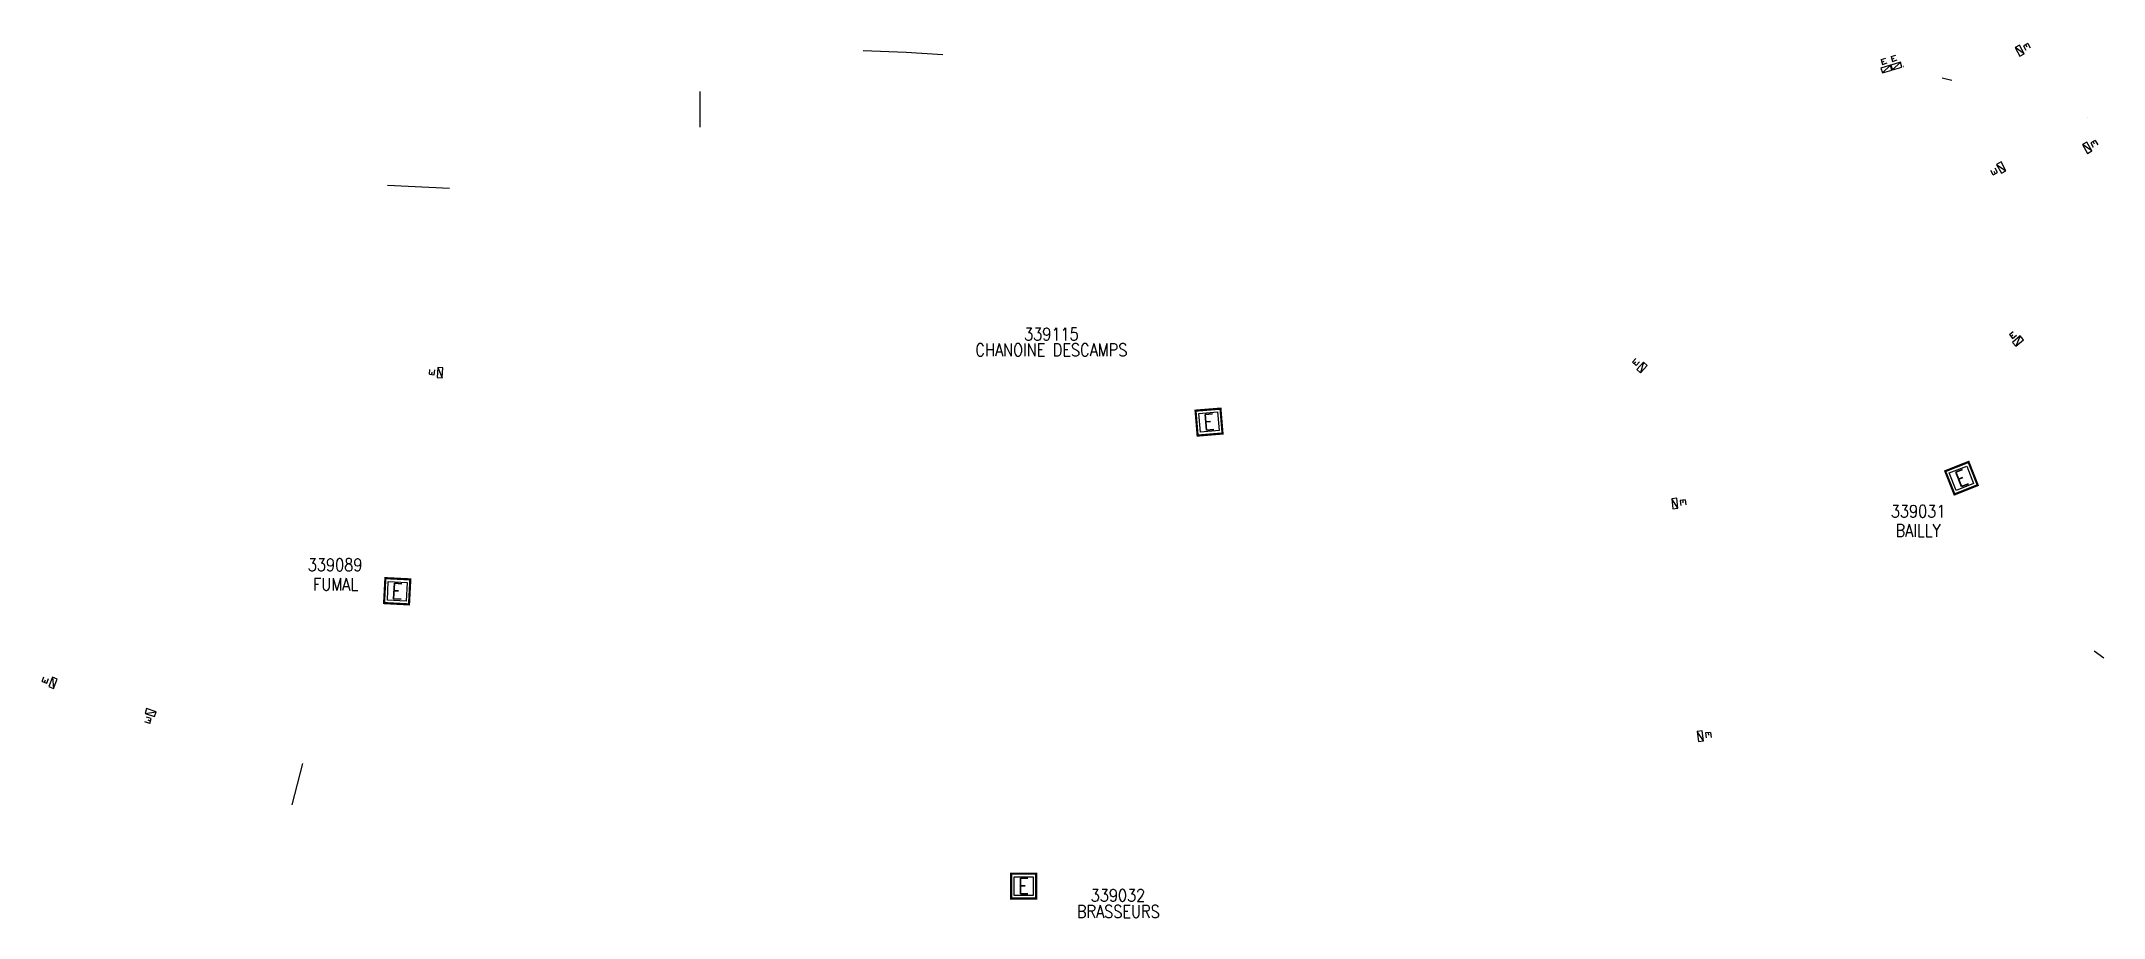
# Model space of a CAD drawing. Header units: millimetres. Extents: x 185003 to 185998, y 128001 to 129000.
# Drawn here: x 185003.4 to 185333.5, y 128012.6 to 128152.9 of the extents above; entities that cross this region are included whole.
import ezdxf
from ezdxf.enums import TextEntityAlignment as Align

# ---------------------------------------------------------------- set-up
doc = ezdxf.new("R2010")
doc.units = ezdxf.units.MM
doc.layers.get('0').update_dxf_attribs({"linetype": 'CONTINUOUS'})
for name, color, linetype in [('M_200', 7, 'CONTINUOUS'), ('W0100', 7, 'CONTINUOUS'), ('W0430', 7, 'CONTINUOUS'), ('W1102', 7, 'CONTINUOUS')]:
    doc.layers.add(name, color=color, linetype=linetype)
doc.styles.add('M_ROMANS', font='ROMANS.shx', dxfattribs={"width": 0.75})
doc.styles.get("Standard").update_dxf_attribs({"font": 'romans.shx', "width": 0.85})

# ---------------------------------------------------------------- blocks, each defined once
blk = doc.blocks.new('*U28')
at = {"layer": 'M_200', "color": 0, "linetype": 'Continuous', "const_width": 0.35, "flags": 128}
blk.add_lwpolyline([(3.66, 4.31), (3.99, 0.33), (0, 0), (-0.33, 3.99)], close=True, dxfattribs=at)
at = {"layer": 'M_200', "color": 0, "linetype": 'Continuous'}
blk.add_lwpolyline([(0.21, 3.53), (3.2, 3.78), (3.45, 0.79), (0.46, 0.54)], close=True, dxfattribs=at)
at = {"layer": 'M_200', "insert": (1.83, 2.16), "char_height": 2.5, "width": 4, "attachment_point": 5, "rotation": 4.7072}
blk.add_mtext('E', dxfattribs=at)
at = {"layer": 'M_200', "color": 0, "linetype": 'Continuous', "width": 0.85}
for tag, p in [('NUM', (2, 17.06)), ('NOM', (2, 10.65))]:
    blk.add_attdef(tag, text='', height=4, dxfattribs=at).set_placement(p, align=Align.MIDDLE)
at = {"layer": 'M_200', "color": 0, "linetype": 'Continuous', "style": 'M_ROMANS', "width": 0.75, "flags": 3}
for tag, p in [('DEF_LEG', (1.87, -2.99)), ('DEF_COUP', (1.87, -5.49)), ('DEF_TYPE', (1.87, -7.99))]:
    blk.add_attdef(tag, text='', height=1.2, dxfattribs=at).set_placement(p, align=Align.MIDDLE)
blk = doc.blocks.new('*U29')
at = {"layer": 'M_200', "color": 0, "linetype": 'Continuous', "const_width": 0.35, "flags": 128}
blk.add_lwpolyline([(4.2, 3.79), (3.99, -0.21), (0, 0), (0.21, 3.99)], close=True, dxfattribs=at)
at = {"layer": 'M_200', "color": 0, "linetype": 'Continuous'}
blk.add_lwpolyline([(0.68, 3.47), (3.68, 3.31), (3.52, 0.32), (0.53, 0.47)], close=True, dxfattribs=at)
at = {"layer": 'M_200', "insert": (2.1, 1.89), "char_height": 2.5, "width": 4, "attachment_point": 5, "rotation": 357.0287}
blk.add_mtext('E', dxfattribs=at)
at = {"layer": 'M_200', "color": 0, "linetype": 'Continuous', "width": 0.85}
for tag, p in [('NUM', (2, 17.06)), ('NOM', (2, 10.65))]:
    blk.add_attdef(tag, text='', height=4, dxfattribs=at).set_placement(p, align=Align.MIDDLE)
at = {"layer": 'M_200', "color": 0, "linetype": 'Continuous', "style": 'M_ROMANS', "width": 0.75, "flags": 3}
for tag, p in [('DEF_LEG', (1.87, -2.99)), ('DEF_COUP', (1.87, -5.49)), ('DEF_TYPE', (1.87, -7.99))]:
    blk.add_attdef(tag, text='', height=1.2, dxfattribs=at).set_placement(p, align=Align.MIDDLE)
blk = doc.blocks.new('*U36')
at = {"layer": 'M_200', "color": 0, "linetype": 'Continuous', "const_width": 0.35, "flags": 128}
blk.add_lwpolyline([(3.02, 4.79), (3.9, 0.89), (0, 0), (-0.89, 3.9)], close=True, dxfattribs=at)
at = {"layer": 'M_200', "color": 0, "linetype": 'Continuous'}
blk.add_lwpolyline([(-0.29, 3.52), (2.64, 4.19), (3.3, 1.26), (0.38, 0.6)], close=True, dxfattribs=at)
at = {"layer": 'M_200', "insert": (1.51, 2.39), "char_height": 2.5, "width": 4, "attachment_point": 5, "rotation": 12.7877}
blk.add_mtext('E', dxfattribs=at)
at = {"layer": 'M_200', "color": 0, "linetype": 'Continuous', "width": 0.85}
for tag, p in [('NUM', (2, 17.06)), ('NOM', (2, 10.65))]:
    blk.add_attdef(tag, text='', height=4, dxfattribs=at).set_placement(p, align=Align.MIDDLE)
at = {"layer": 'M_200', "color": 0, "linetype": 'Continuous', "style": 'M_ROMANS', "width": 0.75, "flags": 3}
for tag, p in [('DEF_LEG', (1.87, -2.99)), ('DEF_COUP', (1.87, -5.49)), ('DEF_TYPE', (1.87, -7.99))]:
    blk.add_attdef(tag, text='', height=1.2, dxfattribs=at).set_placement(p, align=Align.MIDDLE)
blk = doc.blocks.new('T430')
at = {"flags": 128}
for points in [[(0.8, 0.8), (-0.8, 0.8)], [(-0.8, 0.8), (-0.8, 0)], [(0.8, 0.8), (-0.8, 0)], [(-0.8, 0), (0.8, 0)], [(-0.4, 2.1), (0.4, 2.1)], [(-0.4, 2.1), (-0.4, 1.3)], [(-0.4, 1.7), (0, 1.7)], [(-0.4, 1.3), (0.4, 1.3)], [(0.8, 0), (0.8, 0.8)]]:
    blk.add_lwpolyline(points, dxfattribs=at)
blk = doc.blocks.new('M_200_59')
at = {"layer": 'M_200', "color": 0, "linetype": 'Continuous', "const_width": 0.35, "flags": 128}
blk.add_lwpolyline([(4, 4), (4, 0), (0, 0), (0, 4)], close=True, dxfattribs=at)
at = {"layer": 'M_200', "color": 0, "linetype": 'Continuous'}
blk.add_lwpolyline([(0.5, 3.5), (3.5, 3.5), (3.5, 0.5), (0.5, 0.5)], close=True, dxfattribs=at)
at = {"layer": 'M_200', "insert": (2, 2), "char_height": 2.5, "width": 4, "attachment_point": 5}
blk.add_mtext('E', dxfattribs=at)
at = {"layer": 'M_200', "color": 0, "linetype": 'Continuous', "width": 0.85}
for tag, p in [('NUM', (2, 17.06)), ('NOM', (2, 10.65))]:
    blk.add_attdef(tag, text='', height=4, dxfattribs=at).set_placement(p, align=Align.MIDDLE)
at = {"layer": 'M_200', "color": 0, "linetype": 'Continuous', "style": 'M_ROMANS', "width": 0.75, "flags": 3}
for tag, p in [('DEF_LEG', (1.87, -2.99)), ('DEF_COUP', (1.87, -5.49)), ('DEF_TYPE', (1.87, -7.99))]:
    blk.add_attdef(tag, text='', height=1.2, dxfattribs=at).set_placement(p, align=Align.MIDDLE)

msp = doc.modelspace()

# ---------------------------------------------------------------- linework, layer by layer
at = {"layer": 'W0100', "color": 252, "flags": 128}
for points in [[(185301.49, 128148.89), (185301.5, 128148.89), (185301.49, 128148.92)], [(185309.19, 128146.67), (185307.68, 128147.01)]]:
    msp.add_lwpolyline(points, dxfattribs=at)
at = {"layer": 'W0100', "color": 252, "ltscale": 0.5, "flags": 128}
msp.add_lwpolyline([(185330.94, 128140.74), (185330.94, 128140.74), (185330.94, 128140.73)], dxfattribs=at)
at = {"layer": 'W0100', "color": 252}
msp.add_lwpolyline([(185333.52, 128054.17), (185331.99, 128055.28)], dxfattribs=at)
at = {"layer": 'W1102', "color": 252}
for points in [[(185134.91, 128151.46), (185141.79, 128151.2), (185147.7, 128150.82)], [(185108.77, 128144.91), (185108.79, 128139.2)], [(185058.79, 128129.87), (185068.71, 128129.4)], [(185043.52, 128030.68), (185045.24, 128037.27)]]:
    msp.add_lwpolyline(points, dxfattribs=at)

# ---------------------------------------------------------------- block references
at = {"layer": 'M_200'}
ref = msp.add_blockref('*U28', (185188.47, 128089.8), dxfattribs=at)
ref.add_attrib('NUM', '339115', dxfattribs={"color": 0, "linetype": 'Continuous', "height": 2, "width": 0.85}).set_placement((185165.06, 128106.05), align=Align.MIDDLE)
ref.add_attrib('NOM', 'CHANOINE DESCAMPS', dxfattribs={"color": 0, "linetype": 'Continuous', "height": 2, "width": 0.85}).set_placement((185165.06, 128103.52), align=Align.MIDDLE)
ref = msp.add_blockref('*U36', (185309.63, 128080.38), dxfattribs=dict(at, rotation=8.828815299771932))
ref.add_attrib('NUM', '339031', dxfattribs={"color": 0, "linetype": 'Continuous', "height": 2, "width": 0.85}).set_placement((185303.81, 128077.68), align=Align.MIDDLE)
ref.add_attrib('NOM', 'BAILLY', dxfattribs={"color": 0, "linetype": 'Continuous', "height": 2, "width": 0.85}).set_placement((185303.81, 128074.61), align=Align.MIDDLE)
ref = msp.add_blockref('*U29', (185058.24, 128062.98), dxfattribs=at)
ref.add_attrib('NUM', '339089', dxfattribs={"color": 0, "linetype": 'Continuous', "height": 2, "width": 0.85}).set_placement((185050.4, 128069.11), align=Align.MIDDLE)
ref.add_attrib('NOM', 'FUMAL', dxfattribs={"color": 0, "linetype": 'Continuous', "height": 2, "width": 0.85}).set_placement((185050.48, 128065.98), align=Align.MIDDLE)
ref = msp.add_blockref('M_200_59', (185158.63, 128015.66), dxfattribs=at)
ref.add_attrib('NUM', '339032', dxfattribs={"color": 0, "linetype": 'Continuous', "height": 2, "width": 0.85}).set_placement((185175.72, 128016.18), align=Align.MIDDLE)
ref.add_attrib('NOM', 'BRASSEURS', dxfattribs={"color": 0, "linetype": 'Continuous', "height": 2, "width": 0.85}).set_placement((185175.78, 128013.59), align=Align.MIDDLE)
at = {"layer": 'W0430'}
for p, rotation in [((185298.85, 128148.1), 16.54812692346917), ((185300.46, 128148.58), 16.54812692456845), ((185319.72, 128151.24), 298.5519462217862), ((185330.52, 128135.69), 298.5519462211689), ((185317.46, 128132.91), 118.5519462214128), ((185320.07, 128104.62), 40.13095209416029), ((185067.61, 128099.86), 85.99356296099809), ((185259.89, 128100.45), 47.47881312710787), ((185264.48, 128078.87), 276.286100069585), ((185005.61, 128050.06), 69.04331262527177), ((185020.99, 128045.83), 162.2375785391373), ((185268.55, 128041.63), 276.6038369445857)]:
    msp.add_blockref('T430', p, dxfattribs=dict(at, rotation=rotation))

doc.saveas('drawing.dxf')
